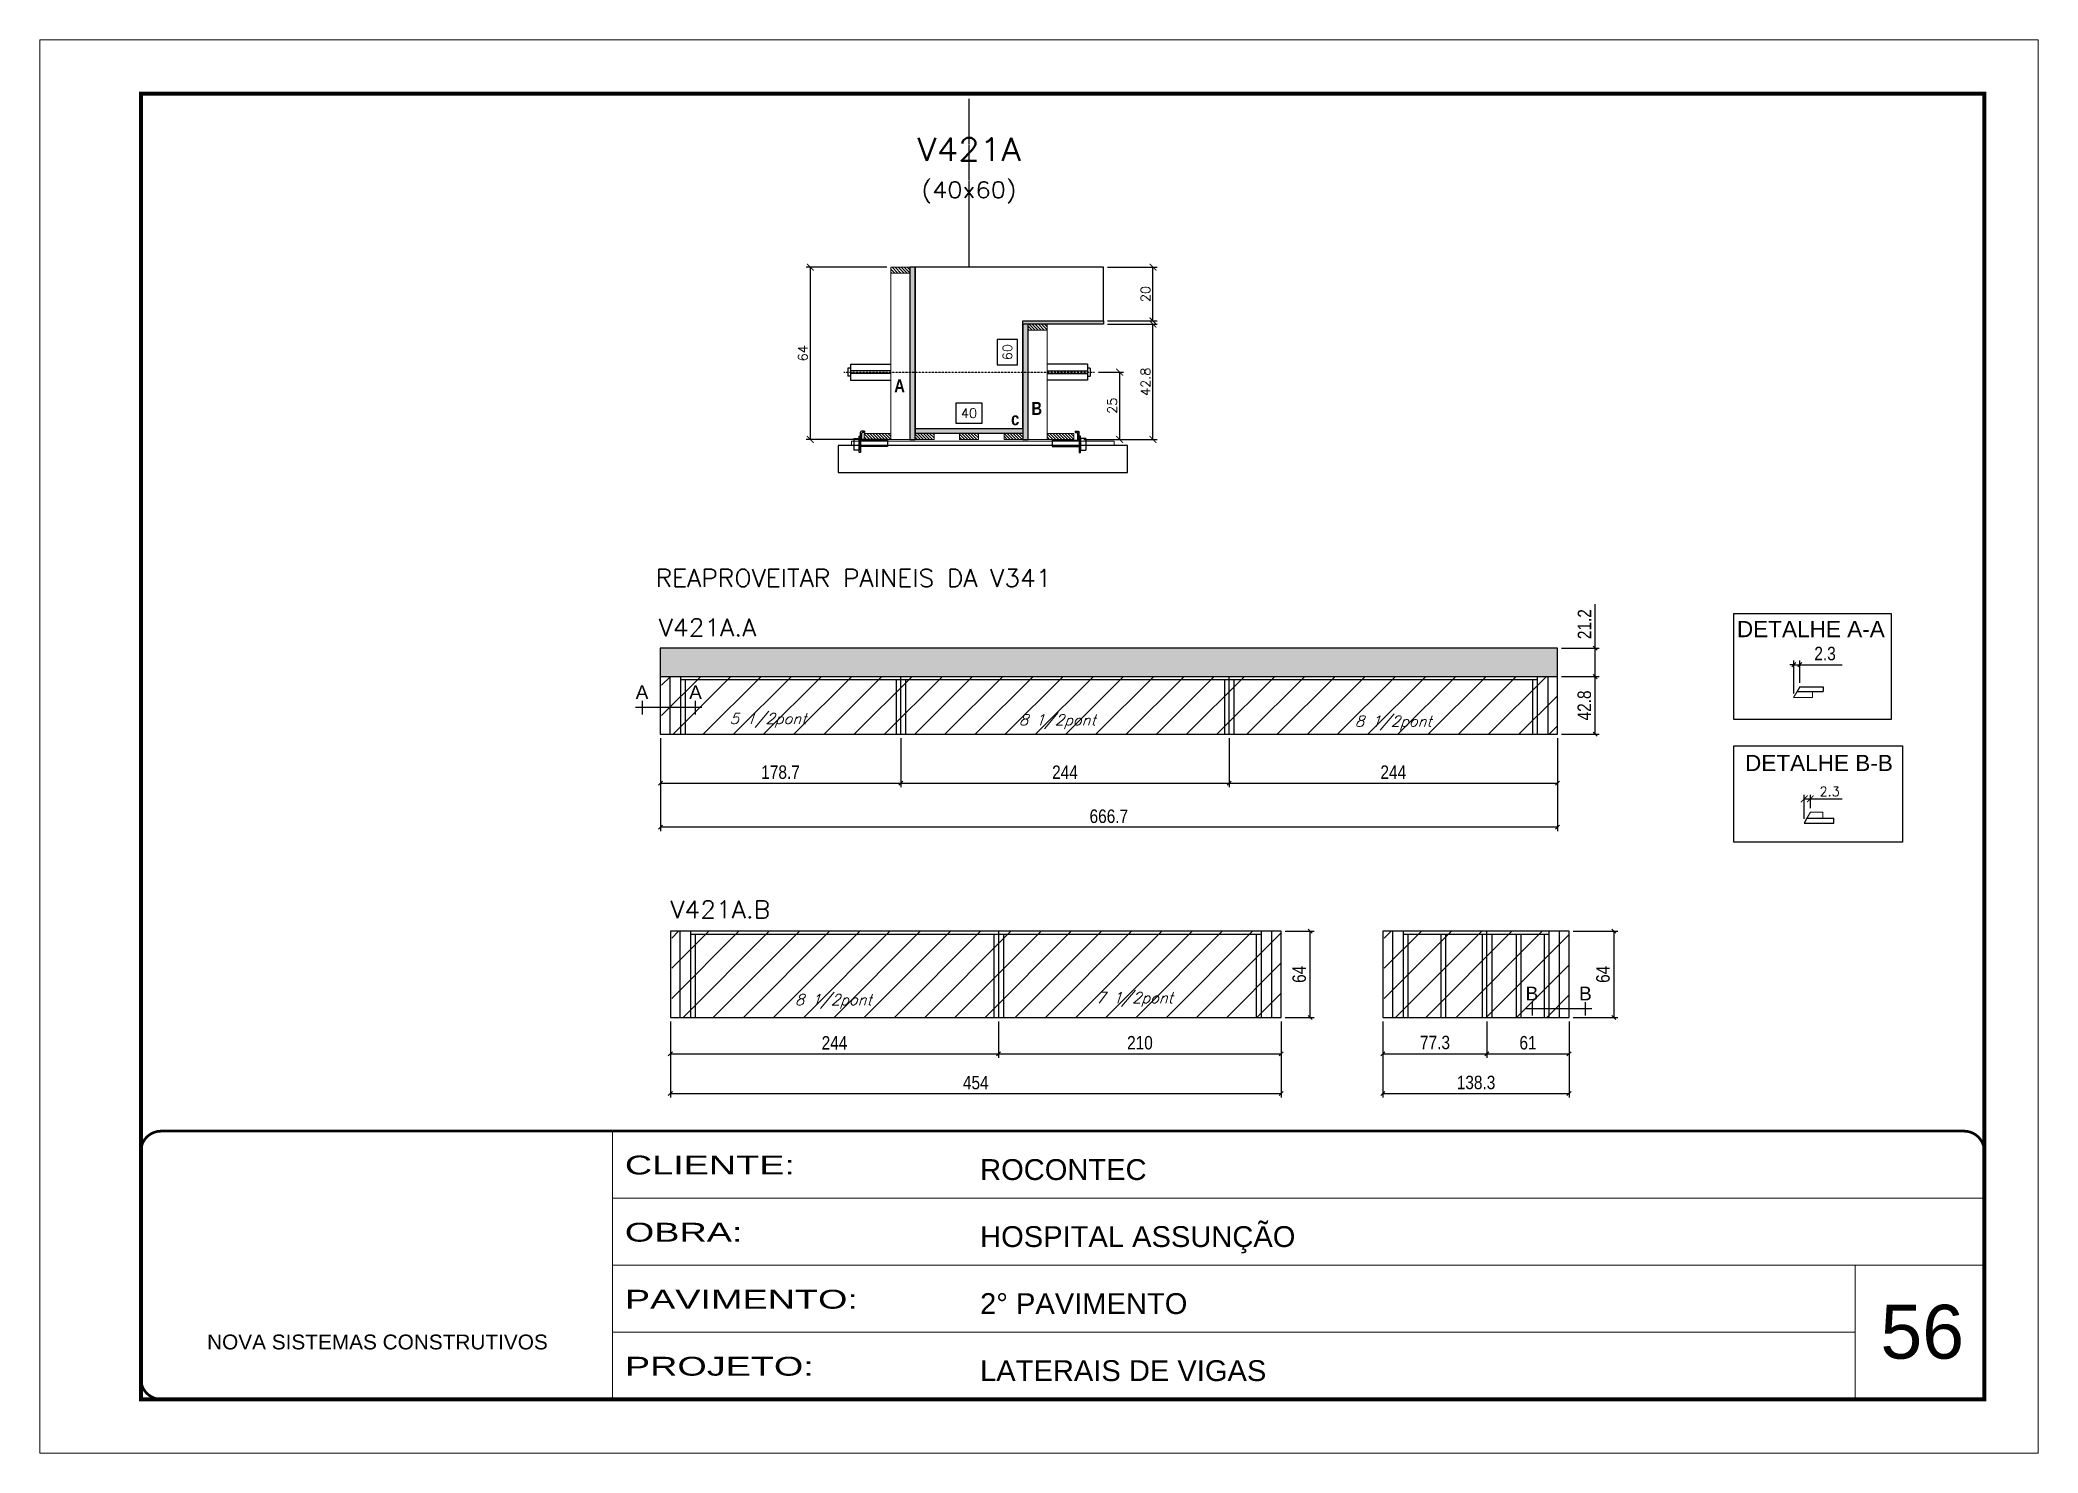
# Model space of a CAD drawing. Extents: x 137137 to 143418, y 10464 to 34486.
# Drawn here: x 141892 to 143377, y 18504 to 19554 of the extents above; entities that cross this region are included whole.
import ezdxf
from ezdxf.enums import TextEntityAlignment as Align

# ---------------------------------------------------------------- set-up
doc = ezdxf.new("R2010")
doc.units = 0
for name, pattern in [('CONTINUO', [0]), ('DASHED', [0.75, 0.5, -0.25]), ('HIDDEN', [0.375, 0.25, -0.125])]:
    doc.linetypes.add(name, pattern=pattern)
for name, color, linetype in [('5', 5, 'Continuous'), ('barrote', 251, 'Continuous'), ('COTA', 241, 'Continuous'), ('Cota Seção (2x)', 4, 'Continuous'), ('detalhes', 4, 'Continuous'), ('Painéis', 200, 'Continuous'), ('presilha', 1, 'Continuous'), ('Reaproveitamento', 251, 'Continuous'), ('SARR_2.2x7', 40, 'Continuous'), ('SARR_3.5x7', 81, 'Continuous'), ('TENSOR', 3, 'Continuous'), ('texto', 7, 'Continuous'), ('Texto de Titulo', 7, 'Continuous'), ('Texto Qtd Sarr', 242, 'Continuous')]:
    doc.layers.add(name, color=color, linetype=linetype)
for name, color, linetype, lineweight in [('CARIMBO', 255, 'Continuous', 9), ('CONCRETO', 251, 'Continuous', 25), ('Folhas', 255, 'Continuous', 9), ('Hachura', 251, 'Continuous', 9), ('Madeira', 126, 'Continuous', 18), ('Sarr 2.2x7', 40, 'Continuous', 9), ('SARRAFO DE PRESSAO', 251, 'DASHED', 9), ('SCO-___-LAJ', 2, 'Continuous', 0), ('Texto Seção', 7, 'Continuous', 15)]:
    doc.layers.add(name, color=color, linetype=linetype, lineweight=lineweight)
doc.styles.add('ARIAL', font='arial.ttf')
doc.styles.add('COTA TECNICA', font='techl___.ttf', dxfattribs={"height": 10})
doc.styles.add('REGUA-120', font='ROMANS.shx', dxfattribs={"height": 15})
doc.styles.add('Romans', font='romans.shx')
doc.styles.get("Standard").update_dxf_attribs({"font": 'arial.ttf'})
doc.styles.add('TECNICA', font='techb___.ttf', dxfattribs={"height": 10})
doc.styles.add('Tecnologia', font='')
doc.styles.get('Tecnologia').set_extended_font_data('Forgotten Futurist')
doc.dimstyles.new('Cota Seção (2x)', dxfattribs={"dimtxt": 7, "dimasz": 5, "dimexe": 3, "dimexo": 3, "dimgap": 2, "dimtad": 3, "dimdec": 1, "dimlfac": 0.5, "dimzin": 12, "dimdsep": 46, "dimtxsty": 'Romans', "dimblk": 'ARCHTICK', "dimcen": 0, "dimclrd": 4, "dimclre": 4, "dimclrt": 1, "dimadec": 1, "dimazin": 3, "dimtfac": 1, "dimtdec": 1, "dimtmove": 0, "dimatfit": 3, "dimldrblk": 'OBLIQUE', "dimfxl": 1, "dimtolj": 1, "dimtzin": 12, "dimarcsym": 0})
doc.dimstyles.new('Cota Seção interna', dxfattribs={"dimtxt": 7, "dimasz": 6, "dimexe": 0.18, "dimexo": 2, "dimgap": -4, "dimtad": 3, "dimdec": 1, "dimlfac": 0.5, "dimzin": 12, "dimdsep": 46, "dimtxsty": 'Romans', "dimblk": 'ARCHTICK', "dimcen": 0.09, "dimse1": 1, "dimse2": 1, "dimsd1": 1, "dimsd2": 1, "dimclrd": 180, "dimclre": 5, "dimclrt": 1, "dimadec": 0, "dimazin": 3, "dimtfac": 1, "dimtdec": 1, "dimtofl": 0, "dimtmove": 0, "dimatfit": 3, "dimldrblk": 'ARCHTICK', "dimfxl": 1, "dimtolj": 1, "dimtzin": 0, "dimarcsym": 0})
doc.dimstyles.new('PAINEL', dxfattribs={"dimtxt": 10, "dimasz": 3, "dimexe": 3, "dimexo": 3, "dimgap": 3, "dimtad": 1, "dimdec": 1, "dimzin": 12, "dimdsep": 46, "dimtxsty": 'COTA TECNICA', "dimblk1": 'OBLIQUE', "dimblk2": 'OBLIQUE', "dimsah": 1, "dimcen": 0.9, "dimclrd": 4, "dimclre": 4, "dimclrt": 240, "dimadec": 1, "dimazin": 3, "dimtfac": 1, "dimtdec": 1, "dimtmove": 0, "dimatfit": 3, "dimfxl": 1, "dimtolj": 1, "dimtzin": 12, "dimarcsym": 0})

msp = doc.modelspace()

# ---------------------------------------------------------------- texts
at = {"layer": '5', "color": 7, "linetype": 'Continuous'}
for s, p in [('DETALHE A-A', (143153.48, 19110.54)), ('DETALHE B-B', (143159.5, 19011.09))]:
    msp.add_text(s, height=12, rotation=359.99996, dxfattribs=at).set_placement(p)
at = {"layer": 'CARIMBO', "style": 'ARIAL'}
msp.add_text('56', height=40, dxfattribs=at).set_placement((143260.15, 18574.44))
at = {"layer": 'detalhes', "style": 'TECNICA'}
for s, p in [('A', (142527.19, 19292.53)), ('c', (142614.05, 19268)), ('B', (142629.15, 19275.69))]:
    msp.add_text(s, height=9.6, dxfattribs=at).set_placement(p)
at = {"layer": 'detalhes', "color": 0, "linetype": 'Continuous', "style": 'ARIAL'}
for s, p in [('A', (142339.76, 19069.6)), ('A', (142379.52, 19069.6)), ('B', (143001.13, 18845.75)), ('B', (143040.89, 18845.75))]:
    msp.add_text(s, height=10.22, dxfattribs=at).set_placement(p, align=Align.MIDDLE_CENTER)
at = {"layer": 'texto', "color": 2, "char_height": 8, "attachment_point": 5, "style": 'Romans'}
for s, insert in [('{\\Q19;\\C256;5 1/2pont}', (142433.4, 19048.7)), ('{\\Q19;\\C256;8 1/2pont}', (142648.42, 19047.78)), ('{\\Q19;\\C256;8 1/2pont}', (142898.12, 19046.8)), ('{\\Q19;\\C256;8 1/2pont}', (142481.96, 18839.83)), ('{\\Q19;\\C256;7 1/2pont}', (142705.83, 18841.34))]:
    msp.add_mtext(s, dxfattribs=dict(at, insert=insert))
at = {"layer": 'Texto Seção', "style": 'REGUA-120', "width": 1.05}
for s, p in [('REAPROVEITAR PAINEIS DA V341 ', (142349.87, 19148.04)), ('V421A.A', (142352.22, 19111.2)), ('V421A.B', (142360.77, 18901.7))]:
    msp.add_text(s, height=13, dxfattribs=at).set_placement(p)

# ---------------------------------------------------------------- blocks, each defined once
blk = doc.blocks.new('9999999999')
at = {"color": 30, "linetype": 'CONTINUO'}
for p, q in [((98564.6, 34230.2), (98564.6, 34429.4)), ((98564.6, 34379.6), (99584, 34379.6)), ((98564.6, 34329.8), (99488, 34329.8)), ((99584, 34329.8), (99488, 34329.8)), ((99488, 34329.8), (99488, 34230.2)), ((98564.6, 34280), (99488, 34280))]:
    blk.add_line(p, q, dxfattribs=at)
at = {"color": 30, "linetype": 'CONTINUO', "const_width": 2}
blk.add_lwpolyline([(99584, 34230.2), (99584, 34414.4, 0.414214), (99569, 34429.4), (98229, 34429.4, 0.414214), (98214, 34414.4), (98214, 34245.2, 0.414214), (98229, 34230.2), (99584, 34230.2)], format="xyb", dxfattribs=at)
at = {"layer": 'Folhas'}
blk.add_lwpolyline([(98139, 34190.2), (99624, 34190.2), (99624, 35240.2), (98139, 35240.2)], close=True, dxfattribs=at)
at = {"layer": 'Folhas', "color": 30, "const_width": 3}
blk.add_lwpolyline([(98214, 34230.2), (99584, 34230.2), (99584, 35200.2), (98214, 35200.2)], close=True, dxfattribs=at)
at = {"color": 7, "linetype": 'Continuous', "ltscale": 5, "style": 'ARIAL'}
for s, height, p in [('ROCONTEC', 15.48, (98837.7, 34393.1)), ('HOSPITAL ASSUNÇÃO', 15.483, (98837.7, 34343.3)), ('2° PAVIMENTO', 15.483, (98837.7, 34293.5)), ('NOVA SISTEMAS CONSTRUTIVOS', 11.059, (98263.2, 34267.2)), ('LATERAIS DE VIGAS', 15.483, (98837.7, 34243.7))]:
    blk.add_text(s, height=height, dxfattribs=at).set_placement(p)
at = {"layer": 'Folhas', "color": 7, "style": 'Tecnologia', "width": 1.5}
for s, p in [('CLIENTE:', (98573.7, 34397.2)), ('OBRA:', (98573.7, 34347.3)), ('PAVIMENTO:', (98573.7, 34297.5)), ('PROJETO:', (98573.7, 34247.7))]:
    blk.add_text(s, height=14, dxfattribs=at).set_placement(p)
blk = doc.blocks.new('_ArchTick')
at = {"color": 0, "linetype": 'ByBlock', "const_width": 0.15}
blk.add_lwpolyline([(-0.5, -0.5), (0.5, 0.5)], dxfattribs=at)
blk = doc.blocks.new('*D1643')
at = {"layer": 'COTA', "color": 4, "lineweight": -2, "transparency": 16777216}
for p, q in [((142685.8, 19343.1), (142722.5, 19343.1)), ((142719.5, 19257.5), (142719.5, 19343.1)), ((142668.2, 19257.5), (142722.5, 19257.5))]:
    blk.add_line(p, q, dxfattribs=at)
at = {"layer": 'Defpoints', "color": 0, "transparency": 16777216}
for p in [(142682.8, 19343.1), (142719.5, 19343.1), (142665.2, 19257.5)]:
    blk.add_point(p, dxfattribs=at)
at = {"layer": 'COTA', "color": 4, "lineweight": -2, "transparency": 16777216, "xscale": 5, "yscale": 5, "zscale": 5}
for p, rotation in [((142719.5, 19343.1), 90), ((142719.5, 19257.5), 270)]:
    blk.add_blockref('_ArchTick', p, dxfattribs=dict(at, rotation=rotation))
at = {"layer": 'COTA', "color": 1, "transparency": 16777216, "insert": (142714, 19300.3), "char_height": 7, "attachment_point": 5, "rotation": 90, "style": 'Romans'}
blk.add_mtext('\\A1;42.8', dxfattribs=at)
blk = doc.blocks.new('_Oblique')
at = {"color": 0, "linetype": 'ByBlock', "lineweight": -2}
blk.add_line((-0.5, -0.5), (0.5, 0.5), dxfattribs=at)
blk = doc.blocks.new('*D1644')
at = {"layer": 'COTA', "color": 4, "lineweight": -2, "transparency": 16777216}
for p, q in [((142685.8, 19385.5), (142722.5, 19385.5)), ((142719.5, 19345.5), (142719.5, 19385.5)), ((142685.8, 19345.5), (142722.5, 19345.5))]:
    blk.add_line(p, q, dxfattribs=at)
at = {"layer": 'Defpoints', "color": 0, "transparency": 16777216}
for p in [(142682.8, 19385.5), (142719.5, 19385.5), (142682.8, 19345.5)]:
    blk.add_point(p, dxfattribs=at)
at = {"layer": 'COTA', "color": 4, "lineweight": -2, "transparency": 16777216, "xscale": 5, "yscale": 5, "zscale": 5}
for p, rotation in [((142719.5, 19385.5), 90), ((142719.5, 19345.5), 270)]:
    blk.add_blockref('_ArchTick', p, dxfattribs=dict(at, rotation=rotation))
at = {"layer": 'COTA', "color": 1, "transparency": 16777216, "insert": (142714, 19365.5), "char_height": 7, "attachment_point": 5, "rotation": 90, "style": 'Romans'}
blk.add_mtext('\\A1;20', dxfattribs=at)
blk = doc.blocks.new('*D1645')
at = {"layer": 'Cota Seção (2x)', "color": 180, "lineweight": -2, "transparency": 16777216}
for p, q in [((142618.8, 19331.8), (142603.8, 19331.8)), ((142603.8, 19331.8), (142603.8, 19312.8)), ((142618.8, 19312.8), (142618.8, 19331.8)), ((142603.8, 19312.8), (142618.8, 19312.8))]:
    blk.add_line(p, q, dxfattribs=at)
at = {"layer": 'Defpoints', "color": 0, "transparency": 16777216}
for p in [(142622.8, 19385.5), (142622.8, 19385.5), (142622.8, 19265.5)]:
    blk.add_point(p, dxfattribs=at)
at = {"layer": 'Cota Seção (2x)', "color": 1, "transparency": 16777216, "insert": (142611.3, 19322.3), "char_height": 7, "attachment_point": 5, "rotation": 90, "style": 'Romans'}
blk.add_mtext('\\A1;60', dxfattribs=at)
blk = doc.blocks.new('PRESILHA METÁLICA 1')
at = {"layer": 'presilha'}
for p, q in [((0, 13), (6, 13)), ((0, 13), (0, 0)), ((6, 0), (0, 0)), ((6, 15.5), (7.5, 15.5)), ((6, -2.5), (6, 15.5)), ((6, 13), (6, 0)), ((7.5, 10.6), (7.5, 19.9)), ((7.5, 15.5), (7.5, -2.5)), ((37.5, 4.1), (7.5, 4.1)), ((12, 21), (8.6, 21)), ((9, 11.6), (9, 18.9)), ((12, 19.5), (9.6, 19.5)), ((37.5, 11), (9.6, 11)), ((12, 21), (12, 19.5)), ((37.5, 11), (37.5, 4.1)), ((7.5, -2.5), (6, -2.5))]:
    blk.add_line(p, q, dxfattribs=at)
for centre, radius, start, end in [((8.6, 19.9), 1.14, 90, 180), ((9.6, 18.9), 0.57, 90, 180), ((9.6, 11.6), 0.57, 180, 270)]:
    blk.add_arc(centre, radius, start, end, dxfattribs=at)
blk = doc.blocks.new('*D1646')
at = {"layer": 'Cota Seção (2x)', "color": 180, "lineweight": -2, "transparency": 16777216}
for p, q in [((142592.5, 19284.5), (142573.1, 19284.5)), ((142573.1, 19284.5), (142573.1, 19269.5)), ((142592.5, 19269.5), (142592.5, 19284.5)), ((142573.1, 19269.5), (142592.5, 19269.5))]:
    blk.add_line(p, q, dxfattribs=at)
at = {"layer": 'Defpoints', "color": 0, "transparency": 16777216}
for p in [(142622.8, 19265.5), (142542.8, 19257.5), (142622.8, 19257.5)]:
    blk.add_point(p, dxfattribs=at)
at = {"layer": 'Cota Seção (2x)', "color": 1, "transparency": 16777216, "insert": (142582.8, 19277), "char_height": 7, "attachment_point": 5, "style": 'Romans'}
blk.add_mtext('\\A1;40', dxfattribs=at)
blk = doc.blocks.new('*D1647')
at = {"layer": 'COTA', "color": 4, "lineweight": -2, "transparency": 16777216}
for p, q in [((142521.8, 19385.5), (142461.8, 19385.5)), ((142464.8, 19385.5), (142464.8, 19257.5)), ((142521.8, 19257.5), (142461.8, 19257.5))]:
    blk.add_line(p, q, dxfattribs=at)
at = {"layer": 'Defpoints', "color": 0, "transparency": 16777216}
for p in [(142524.8, 19385.5), (142464.8, 19257.5), (142524.8, 19257.5)]:
    blk.add_point(p, dxfattribs=at)
at = {"layer": 'COTA', "color": 4, "lineweight": -2, "transparency": 16777216, "xscale": 5, "yscale": 5, "zscale": 5}
for p, rotation in [((142464.8, 19385.5), 90), ((142464.8, 19257.5), 270)]:
    blk.add_blockref('_ArchTick', p, dxfattribs=dict(at, rotation=rotation))
at = {"layer": 'COTA', "color": 1, "transparency": 16777216, "insert": (142459.3, 19321.5), "char_height": 7, "attachment_point": 5, "rotation": 90, "style": 'Romans'}
blk.add_mtext('\\A1;64', dxfattribs=at)
blk = doc.blocks.new('*D1648')
at = {"layer": 'COTA', "color": 4, "lineweight": -2, "transparency": 16777216}
for p, q in [((142679.1, 19307.5), (142697.7, 19307.5)), ((142694.7, 19307.5), (142694.7, 19257.5)), ((142679.1, 19257.5), (142697.7, 19257.5))]:
    blk.add_line(p, q, dxfattribs=at)
at = {"layer": 'Defpoints', "color": 0, "transparency": 16777216}
for p in [(142676.1, 19307.5), (142676.1, 19257.5), (142694.7, 19257.5)]:
    blk.add_point(p, dxfattribs=at)
at = {"layer": 'COTA', "color": 4, "lineweight": -2, "transparency": 16777216, "xscale": 5, "yscale": 5, "zscale": 5}
for p, rotation in [((142694.7, 19307.5), 90), ((142694.7, 19257.5), 270)]:
    blk.add_blockref('_ArchTick', p, dxfattribs=dict(at, rotation=rotation))
at = {"layer": 'COTA', "color": 1, "transparency": 16777216, "insert": (142689.2, 19282.5), "char_height": 7, "attachment_point": 5, "rotation": 90, "style": 'Romans'}
blk.add_mtext('\\A1;25', dxfattribs=at)
blk = doc.blocks.new('titulo1')
at = {"layer": 'Defpoints', "color": 252, "linetype": 'HIDDEN', "ltscale": 2}
blk.add_line((0, 0), (0, 125), dxfattribs=at)
at = {"layer": 'Defpoints', "style": 'Romans', "oblique": 15}
blk.add_attdef('FOLHA', text='', height=10, dxfattribs=at).set_placement((0, 15.6), align=Align.MIDDLE_CENTER)
at = {"layer": 'Texto Qtd Sarr', "color": 3, "style": 'Romans', "oblique": 15}
for tag, height, p in [('TITULO', 17, (0, 71.4)), ('SEÇÃO', 12, (0, 41.5))]:
    blk.add_attdef(tag, text='', height=height, dxfattribs=at).set_placement(p, align=Align.MIDDLE_CENTER)
blk = doc.blocks.new('*D1916')
at = {"layer": 'COTA', "color": 4, "lineweight": -2, "ltscale": 25, "transparency": 16777216}
for p, q in [((142353.4, 19035.4), (142353.4, 18999.1)), ((142532.1, 19035.4), (142532.1, 18999.1)), ((142353.4, 19002.1), (142532.1, 19002.1))]:
    blk.add_line(p, q, dxfattribs=at)
at = {"layer": 'Defpoints', "color": 0, "ltscale": 25, "transparency": 16777216}
for p in [(142353.4, 19038.4), (142532.1, 19038.4), (142532.1, 19002.1)]:
    blk.add_point(p, dxfattribs=at)
at = {"layer": 'COTA', "color": 4, "lineweight": -2, "ltscale": 25, "transparency": 16777216, "xscale": 3, "yscale": 3, "zscale": 3, "rotation": 180}
blk.add_blockref('_Oblique', (142353.4, 19002.1), dxfattribs=at)
at = {"layer": 'COTA', "color": 4, "lineweight": -2, "ltscale": 25, "transparency": 16777216, "xscale": 3, "yscale": 3, "zscale": 3}
blk.add_blockref('_Oblique', (142532.1, 19002.1), dxfattribs=at)
at = {"layer": 'COTA', "color": 240, "ltscale": 25, "transparency": 16777216, "insert": (142442.7, 19010.2), "char_height": 10, "attachment_point": 5, "style": 'COTA TECNICA'}
blk.add_mtext('\\A1;178.7', dxfattribs=at)
blk = doc.blocks.new('*D1917')
at = {"layer": 'COTA', "color": 4, "lineweight": -2, "ltscale": 25, "transparency": 16777216}
for p, q in [((142532.1, 19035.4), (142532.1, 18999.1)), ((142776.1, 19035.4), (142776.1, 18999.1)), ((142532.1, 19002.1), (142776.1, 19002.1))]:
    blk.add_line(p, q, dxfattribs=at)
at = {"layer": 'Defpoints', "color": 0, "ltscale": 25, "transparency": 16777216}
for p in [(142532.1, 19038.4), (142776.1, 19038.4), (142776.1, 19002.1)]:
    blk.add_point(p, dxfattribs=at)
at = {"layer": 'COTA', "color": 4, "lineweight": -2, "ltscale": 25, "transparency": 16777216, "xscale": 3, "yscale": 3, "zscale": 3, "rotation": 180}
blk.add_blockref('_Oblique', (142532.1, 19002.1), dxfattribs=at)
at = {"layer": 'COTA', "color": 4, "lineweight": -2, "ltscale": 25, "transparency": 16777216, "xscale": 3, "yscale": 3, "zscale": 3}
blk.add_blockref('_Oblique', (142776.1, 19002.1), dxfattribs=at)
at = {"layer": 'COTA', "color": 240, "ltscale": 25, "transparency": 16777216, "insert": (142654.1, 19010.2), "char_height": 10, "attachment_point": 5, "style": 'COTA TECNICA'}
blk.add_mtext('\\A1;244', dxfattribs=at)
blk = doc.blocks.new('*D1918')
at = {"layer": 'COTA', "color": 4, "lineweight": -2, "ltscale": 25, "transparency": 16777216}
for p, q in [((142776.1, 19035.4), (142776.1, 18999.1)), ((143020.1, 19035.4), (143020.1, 18999.1)), ((142776.1, 19002.1), (143020.1, 19002.1))]:
    blk.add_line(p, q, dxfattribs=at)
at = {"layer": 'Defpoints', "color": 0, "ltscale": 25, "transparency": 16777216}
for p in [(142776.1, 19038.4), (143020.1, 19038.4), (143020.1, 19002.1)]:
    blk.add_point(p, dxfattribs=at)
at = {"layer": 'COTA', "color": 4, "lineweight": -2, "ltscale": 25, "transparency": 16777216, "xscale": 3, "yscale": 3, "zscale": 3, "rotation": 180}
blk.add_blockref('_Oblique', (142776.1, 19002.1), dxfattribs=at)
at = {"layer": 'COTA', "color": 4, "lineweight": -2, "ltscale": 25, "transparency": 16777216, "xscale": 3, "yscale": 3, "zscale": 3}
blk.add_blockref('_Oblique', (143020.1, 19002.1), dxfattribs=at)
at = {"layer": 'COTA', "color": 240, "ltscale": 25, "transparency": 16777216, "insert": (142898.1, 19010.2), "char_height": 10, "attachment_point": 5, "style": 'COTA TECNICA'}
blk.add_mtext('\\A1;244', dxfattribs=at)
blk = doc.blocks.new('*D1919')
at = {"layer": 'COTA', "color": 4, "linetype": 'ByBlock', "lineweight": -2, "transparency": 16777216}
for p, q in [((143195.7, 19090.1), (143192.7, 19090.1)), ((143195.7, 19068.7), (143195.7, 19093.1)), ((143195.7, 19090.1), (143200.2, 19090.1)), ((143200.2, 19076.7), (143200.2, 19093.1)), ((143200.2, 19090.1), (143231.7, 19090.1))]:
    blk.add_line(p, q, dxfattribs=at)
at = {"layer": 'Defpoints', "color": 0, "linetype": 'ByBlock', "transparency": 16777216}
for p in [(143200.2, 19090.1), (143200.2, 19073.7), (143195.7, 19065.7)]:
    blk.add_point(p, dxfattribs=at)
at = {"layer": 'COTA', "color": 4, "linetype": 'ByBlock', "lineweight": -2, "transparency": 16777216, "xscale": 3, "yscale": 3, "zscale": 3}
blk.add_blockref('_Oblique', (143195.7, 19090.1), dxfattribs=at)
at = {"layer": 'COTA', "color": 4, "linetype": 'ByBlock', "lineweight": -2, "transparency": 16777216, "xscale": 3, "yscale": 3, "zscale": 3, "rotation": 180}
blk.add_blockref('_Oblique', (143200.2, 19090.1), dxfattribs=at)
at = {"layer": 'COTA', "color": 240, "linetype": 'ByBlock', "transparency": 16777216, "insert": (143219, 19098.3), "char_height": 10, "attachment_point": 5, "style": 'COTA TECNICA'}
blk.add_mtext('\\A1;2.3', dxfattribs=at)
blk = doc.blocks.new('*D1920')
at = {"layer": 'COTA', "color": 4, "lineweight": -2, "ltscale": 25, "transparency": 16777216}
for p, q in [((142353.4, 19035.4), (142353.4, 18966.3)), ((143020.1, 19035.4), (143020.1, 18966.3)), ((143020.1, 18969.3), (142353.4, 18969.3))]:
    blk.add_line(p, q, dxfattribs=at)
at = {"layer": 'Defpoints', "color": 0, "ltscale": 25, "transparency": 16777216}
for p in [(142353.4, 19038.4), (143020.1, 19038.4), (142353.4, 18969.3)]:
    blk.add_point(p, dxfattribs=at)
at = {"layer": 'COTA', "color": 4, "lineweight": -2, "ltscale": 25, "transparency": 16777216, "xscale": 3, "yscale": 3, "zscale": 3, "rotation": 180}
blk.add_blockref('_Oblique', (142353.4, 18969.3), dxfattribs=at)
at = {"layer": 'COTA', "color": 4, "lineweight": -2, "ltscale": 25, "transparency": 16777216, "xscale": 3, "yscale": 3, "zscale": 3}
blk.add_blockref('_Oblique', (143020.1, 18969.3), dxfattribs=at)
at = {"layer": 'COTA', "color": 240, "ltscale": 25, "transparency": 16777216, "insert": (142686.7, 18977.4), "char_height": 10, "attachment_point": 5, "style": 'COTA TECNICA'}
blk.add_mtext('\\A1;666.7', dxfattribs=at)
blk = doc.blocks.new('*D1921')
at = {"layer": 'COTA', "color": 4, "lineweight": -2, "ltscale": 25, "transparency": 16777216}
for p, q in [((143023.1, 19081.2), (143051.2, 19081.2)), ((143048.2, 19038.4), (143048.2, 19081.2)), ((143023.1, 19038.4), (143051.2, 19038.4))]:
    blk.add_line(p, q, dxfattribs=at)
at = {"layer": 'Defpoints', "color": 0, "ltscale": 25, "transparency": 16777216}
for p in [(143020.1, 19081.2), (143048.2, 19081.2), (143020.1, 19038.4)]:
    blk.add_point(p, dxfattribs=at)
at = {"layer": 'COTA', "color": 4, "lineweight": -2, "ltscale": 25, "transparency": 16777216, "xscale": 3, "yscale": 3, "zscale": 3}
for p, rotation in [((143048.2, 19081.2), 90), ((143048.2, 19038.4), 270)]:
    blk.add_blockref('_Oblique', p, dxfattribs=dict(at, rotation=rotation))
at = {"layer": 'COTA', "color": 240, "ltscale": 25, "transparency": 16777216, "insert": (143040.1, 19059.8), "char_height": 10, "attachment_point": 5, "rotation": 90, "style": 'COTA TECNICA'}
blk.add_mtext('\\A1;42.8', dxfattribs=at)
blk = doc.blocks.new('*D1922')
at = {"layer": 'COTA', "color": 4, "lineweight": -2, "ltscale": 25, "transparency": 16777216}
for p, q in [((143048.2, 19102.4), (143048.2, 19135.1)), ((143023.1, 19102.4), (143051.2, 19102.4)), ((143048.2, 19081.2), (143048.2, 19102.4)), ((143023.1, 19081.2), (143051.2, 19081.2))]:
    blk.add_line(p, q, dxfattribs=at)
at = {"layer": 'Defpoints', "color": 0, "ltscale": 25, "transparency": 16777216}
for p in [(143020.1, 19102.4), (143048.2, 19102.4), (143020.1, 19081.2)]:
    blk.add_point(p, dxfattribs=at)
at = {"layer": 'COTA', "color": 4, "lineweight": -2, "ltscale": 25, "transparency": 16777216, "xscale": 3, "yscale": 3, "zscale": 3}
for p, rotation in [((143048.2, 19102.4), 90), ((143048.2, 19081.2), 270)]:
    blk.add_blockref('_Oblique', p, dxfattribs=dict(at, rotation=rotation))
at = {"layer": 'COTA', "color": 240, "ltscale": 25, "transparency": 16777216, "insert": (143040.2, 19120.2), "char_height": 10, "attachment_point": 5, "rotation": 90, "style": 'COTA TECNICA'}
blk.add_mtext('\\A1;21.2', dxfattribs=at)
blk = doc.blocks.new('*D1638')
at = {"layer": 'COTA', "color": 4, "lineweight": -2, "ltscale": 25, "transparency": 16777216}
for p, q in [((142360.8, 18825), (142360.8, 18798)), ((142604.8, 18825), (142604.8, 18798)), ((142360.8, 18801), (142604.8, 18801))]:
    blk.add_line(p, q, dxfattribs=at)
at = {"layer": 'Defpoints', "color": 0, "ltscale": 25, "transparency": 16777216}
for p in [(142360.8, 18828), (142604.8, 18828), (142604.8, 18801)]:
    blk.add_point(p, dxfattribs=at)
at = {"layer": 'COTA', "color": 4, "lineweight": -2, "ltscale": 25, "transparency": 16777216, "xscale": 3, "yscale": 3, "zscale": 3, "rotation": 180}
blk.add_blockref('_Oblique', (142360.8, 18801), dxfattribs=at)
at = {"layer": 'COTA', "color": 4, "lineweight": -2, "ltscale": 25, "transparency": 16777216, "xscale": 3, "yscale": 3, "zscale": 3}
blk.add_blockref('_Oblique', (142604.8, 18801), dxfattribs=at)
at = {"layer": 'COTA', "color": 240, "ltscale": 25, "transparency": 16777216, "insert": (142482.8, 18809.1), "char_height": 10, "attachment_point": 5, "style": 'COTA TECNICA'}
blk.add_mtext('\\A1;244', dxfattribs=at)
blk = doc.blocks.new('*D1923')
at = {"layer": 'COTA', "color": 4, "lineweight": -2, "ltscale": 25, "transparency": 16777216}
for p, q in [((142604.8, 18825), (142604.8, 18798)), ((142814.8, 18825), (142814.8, 18798)), ((142604.8, 18801), (142814.8, 18801))]:
    blk.add_line(p, q, dxfattribs=at)
at = {"layer": 'Defpoints', "color": 0, "ltscale": 25, "transparency": 16777216}
for p in [(142604.8, 18828), (142814.8, 18828), (142814.8, 18801)]:
    blk.add_point(p, dxfattribs=at)
at = {"layer": 'COTA', "color": 4, "lineweight": -2, "ltscale": 25, "transparency": 16777216, "xscale": 3, "yscale": 3, "zscale": 3, "rotation": 180}
blk.add_blockref('_Oblique', (142604.8, 18801), dxfattribs=at)
at = {"layer": 'COTA', "color": 4, "lineweight": -2, "ltscale": 25, "transparency": 16777216, "xscale": 3, "yscale": 3, "zscale": 3}
blk.add_blockref('_Oblique', (142814.8, 18801), dxfattribs=at)
at = {"layer": 'COTA', "color": 240, "ltscale": 25, "transparency": 16777216, "insert": (142709.8, 18809.1), "char_height": 10, "attachment_point": 5, "style": 'COTA TECNICA'}
blk.add_mtext('\\A1;210', dxfattribs=at)
blk = doc.blocks.new('*D1924')
at = {"layer": 'COTA', "color": 4, "lineweight": -2, "ltscale": 25, "transparency": 16777216}
for p, q in [((142360.8, 18825), (142360.8, 18768.4)), ((142814.8, 18825), (142814.8, 18768.4)), ((142360.8, 18771.4), (142814.8, 18771.4))]:
    blk.add_line(p, q, dxfattribs=at)
at = {"layer": 'Defpoints', "color": 0, "ltscale": 25, "transparency": 16777216}
for p in [(142360.8, 18828), (142814.8, 18828), (142814.8, 18771.4)]:
    blk.add_point(p, dxfattribs=at)
at = {"layer": 'COTA', "color": 4, "lineweight": -2, "ltscale": 25, "transparency": 16777216, "xscale": 3, "yscale": 3, "zscale": 3, "rotation": 180}
blk.add_blockref('_Oblique', (142360.8, 18771.4), dxfattribs=at)
at = {"layer": 'COTA', "color": 4, "lineweight": -2, "ltscale": 25, "transparency": 16777216, "xscale": 3, "yscale": 3, "zscale": 3}
blk.add_blockref('_Oblique', (142814.8, 18771.4), dxfattribs=at)
at = {"layer": 'COTA', "color": 240, "ltscale": 25, "transparency": 16777216, "insert": (142587.8, 18779.5), "char_height": 10, "attachment_point": 5, "style": 'COTA TECNICA'}
blk.add_mtext('\\A1;454', dxfattribs=at)
blk = doc.blocks.new('*D1925')
at = {"layer": 'COTA', "color": 4, "lineweight": -2, "ltscale": 25, "transparency": 16777216}
for p, q in [((142817.8, 18892), (142839.3, 18892)), ((142836.3, 18828), (142836.3, 18892)), ((142817.8, 18828), (142839.3, 18828))]:
    blk.add_line(p, q, dxfattribs=at)
at = {"layer": 'Defpoints', "color": 0, "ltscale": 25, "transparency": 16777216}
for p in [(142814.8, 18892), (142836.3, 18892), (142814.8, 18828)]:
    blk.add_point(p, dxfattribs=at)
at = {"layer": 'COTA', "color": 4, "lineweight": -2, "ltscale": 25, "transparency": 16777216, "xscale": 3, "yscale": 3, "zscale": 3}
for p, rotation in [((142836.3, 18892), 90), ((142836.3, 18828), 270)]:
    blk.add_blockref('_Oblique', p, dxfattribs=dict(at, rotation=rotation))
at = {"layer": 'COTA', "color": 240, "ltscale": 25, "transparency": 16777216, "insert": (142828.2, 18860), "char_height": 10, "attachment_point": 5, "rotation": 90, "style": 'COTA TECNICA'}
blk.add_mtext('\\A1;64', dxfattribs=at)
blk = doc.blocks.new('*D1926')
at = {"layer": 'COTA', "color": 4, "lineweight": -2, "transparency": 16777216}
for p, q in [((143203.5, 18975.5), (143203.5, 18993.4)), ((143208.1, 18983.5), (143208.1, 18993.4)), ((143203.5, 18990.4), (143208.1, 18990.4)), ((143208.1, 18990.4), (143231.7, 18990.4))]:
    blk.add_line(p, q, dxfattribs=at)
at = {"layer": 'Defpoints', "color": 0, "transparency": 16777216}
for p in [(143208.1, 18990.4), (143208.1, 18980.5), (143203.5, 18972.5)]:
    blk.add_point(p, dxfattribs=at)
at = {"layer": 'COTA', "color": 4, "lineweight": -2, "transparency": 16777216, "xscale": 5, "yscale": 5, "zscale": 5, "rotation": 180}
blk.add_blockref('_ArchTick', (143203.5, 18990.4), dxfattribs=at)
at = {"layer": 'COTA', "color": 4, "lineweight": -2, "transparency": 16777216, "xscale": 5, "yscale": 5, "zscale": 5}
blk.add_blockref('_ArchTick', (143208.1, 18990.4), dxfattribs=at)
at = {"layer": 'COTA', "color": 1, "transparency": 16777216, "insert": (143222.4, 18995.9), "char_height": 7, "attachment_point": 5, "style": 'Romans'}
blk.add_mtext('\\A1;2.3', dxfattribs=at)
blk = doc.blocks.new('*D1927')
at = {"layer": 'COTA', "color": 4, "lineweight": -2, "ltscale": 25, "transparency": 16777216}
for p, q in [((142890.4, 18825), (142890.4, 18798)), ((142967.7, 18825), (142967.7, 18798)), ((142890.4, 18801), (142967.7, 18801))]:
    blk.add_line(p, q, dxfattribs=at)
at = {"layer": 'Defpoints', "color": 0, "ltscale": 25, "transparency": 16777216}
for p in [(142890.4, 18828), (142967.7, 18828), (142967.7, 18801)]:
    blk.add_point(p, dxfattribs=at)
at = {"layer": 'COTA', "color": 4, "lineweight": -2, "ltscale": 25, "transparency": 16777216, "xscale": 3, "yscale": 3, "zscale": 3, "rotation": 180}
blk.add_blockref('_Oblique', (142890.4, 18801), dxfattribs=at)
at = {"layer": 'COTA', "color": 4, "lineweight": -2, "ltscale": 25, "transparency": 16777216, "xscale": 3, "yscale": 3, "zscale": 3}
blk.add_blockref('_Oblique', (142967.7, 18801), dxfattribs=at)
at = {"layer": 'COTA', "color": 240, "ltscale": 25, "transparency": 16777216, "insert": (142929.1, 18809.3), "char_height": 10, "attachment_point": 5, "style": 'COTA TECNICA'}
blk.add_mtext('\\A1;77.3', dxfattribs=at)
blk = doc.blocks.new('*D1928')
at = {"layer": 'COTA', "color": 4, "lineweight": -2, "ltscale": 25, "transparency": 16777216}
for p, q in [((142967.7, 18825), (142967.7, 18798)), ((143028.7, 18825), (143028.7, 18798)), ((142967.7, 18801), (143028.7, 18801))]:
    blk.add_line(p, q, dxfattribs=at)
at = {"layer": 'Defpoints', "color": 0, "ltscale": 25, "transparency": 16777216}
for p in [(142967.7, 18828), (143028.7, 18828), (143028.7, 18801)]:
    blk.add_point(p, dxfattribs=at)
at = {"layer": 'COTA', "color": 4, "lineweight": -2, "ltscale": 25, "transparency": 16777216, "xscale": 3, "yscale": 3, "zscale": 3, "rotation": 180}
blk.add_blockref('_Oblique', (142967.7, 18801), dxfattribs=at)
at = {"layer": 'COTA', "color": 4, "lineweight": -2, "ltscale": 25, "transparency": 16777216, "xscale": 3, "yscale": 3, "zscale": 3}
blk.add_blockref('_Oblique', (143028.7, 18801), dxfattribs=at)
at = {"layer": 'COTA', "color": 240, "ltscale": 25, "transparency": 16777216, "insert": (142998.2, 18809.1), "char_height": 10, "attachment_point": 5, "style": 'COTA TECNICA'}
blk.add_mtext('\\A1;61', dxfattribs=at)
blk = doc.blocks.new('*D1929')
at = {"layer": 'COTA', "color": 4, "lineweight": -2, "ltscale": 25, "transparency": 16777216}
for p, q in [((142890.4, 18825), (142890.4, 18768.4)), ((143028.7, 18825), (143028.7, 18768.4)), ((142890.4, 18771.4), (143028.7, 18771.4))]:
    blk.add_line(p, q, dxfattribs=at)
at = {"layer": 'Defpoints', "color": 0, "ltscale": 25, "transparency": 16777216}
for p in [(142890.4, 18828), (143028.7, 18828), (143028.7, 18771.4)]:
    blk.add_point(p, dxfattribs=at)
at = {"layer": 'COTA', "color": 4, "lineweight": -2, "ltscale": 25, "transparency": 16777216, "xscale": 3, "yscale": 3, "zscale": 3, "rotation": 180}
blk.add_blockref('_Oblique', (142890.4, 18771.4), dxfattribs=at)
at = {"layer": 'COTA', "color": 4, "lineweight": -2, "ltscale": 25, "transparency": 16777216, "xscale": 3, "yscale": 3, "zscale": 3}
blk.add_blockref('_Oblique', (143028.7, 18771.4), dxfattribs=at)
at = {"layer": 'COTA', "color": 240, "ltscale": 25, "transparency": 16777216, "insert": (142959.6, 18779.6), "char_height": 10, "attachment_point": 5, "style": 'COTA TECNICA'}
blk.add_mtext('\\A1;138.3', dxfattribs=at)
blk = doc.blocks.new('*D1930')
at = {"layer": 'COTA', "color": 4, "lineweight": -2, "ltscale": 25, "transparency": 16777216}
for p, q in [((143031.7, 18892), (143065.1, 18892)), ((143062.1, 18892), (143062.1, 18828)), ((143031.7, 18828), (143065.1, 18828))]:
    blk.add_line(p, q, dxfattribs=at)
at = {"layer": 'Defpoints', "color": 0, "ltscale": 25, "transparency": 16777216}
for p in [(143028.7, 18892), (143028.7, 18828), (143062.1, 18828)]:
    blk.add_point(p, dxfattribs=at)
at = {"layer": 'COTA', "color": 4, "lineweight": -2, "ltscale": 25, "transparency": 16777216, "xscale": 3, "yscale": 3, "zscale": 3}
for p, rotation in [((143062.1, 18892), 90), ((143062.1, 18828), 270)]:
    blk.add_blockref('_Oblique', p, dxfattribs=dict(at, rotation=rotation))
at = {"layer": 'COTA', "color": 240, "ltscale": 25, "transparency": 16777216, "insert": (143054, 18860), "char_height": 10, "attachment_point": 5, "rotation": 90, "style": 'COTA TECNICA'}
blk.add_mtext('\\A1;64', dxfattribs=at)

# ---------------------------------------------------------------- dimensions: what is measured, and where the dimension line sits
at = {"layer": 'COTA'}
for base, p1, p2, picture, middle in [((142464.82, 19257.5), (142524.79, 19385.5), (142524.79, 19257.5), '*D1647', (142459.32, 19321.5)), ((142719.51, 19385.5), (142682.79, 19345.5), (142682.79, 19385.5), '*D1644', (142714.01, 19365.5)), ((142719.51, 19343.1), (142665.19, 19257.5), (142682.79, 19343.1), '*D1643', (142714.01, 19300.3)), ((142694.65, 19257.5), (142676.1, 19307.47), (142676.1, 19257.5), '*D1648', (142689.15, 19282.49))]:
    dim = msp.add_linear_dim(base=base, p1=p1, p2=p2, angle=90, dimstyle='Cota Seção (2x)', dxfattribs=at)
    dim.commit()
    dim.dimension.update_dxf_attribs({"geometry": picture, "text_midpoint": middle})
at = {"layer": 'COTA', "ltscale": 25}
for base, p1, p2, picture, middle in [((143048.24, 19102.37), (143020.05, 19081.17), (143020.05, 19102.37), '*D1922', (143040.18, 19120.23)), ((143048.24, 19081.17), (143020.05, 19038.37), (143020.05, 19081.17), '*D1921', (143040.14, 19059.77)), ((142836.32, 18892.05), (142814.8, 18828.05), (142814.8, 18892.05), '*D1925', (142828.22, 18860.05)), ((143062.12, 18828.05), (143028.73, 18892.05), (143028.73, 18828.05), '*D1930', (143054.01, 18860.05))]:
    dim = msp.add_linear_dim(base=base, p1=p1, p2=p2, angle=90, dimstyle='PAINEL', dxfattribs=at)
    dim.commit()
    dim.dimension.update_dxf_attribs({"geometry": picture, "text_midpoint": middle})
at = {"layer": 'COTA', "linetype": 'ByBlock'}
dim = msp.add_linear_dim(base=(143200.25, 19090.1), p1=(143195.65, 19065.71), p2=(143200.25, 19073.71), dimstyle='PAINEL', override={"dimlfac": 0.5}, dxfattribs=at)
dim.commit()
dim.dimension.update_dxf_attribs({"geometry": '*D1919', "text_midpoint": (143218.96, 19098.32)})
at = {"layer": 'COTA', "ltscale": 25}
for base, p1, p2, picture, middle in [((142532.05, 19002.08), (142353.35, 19038.37), (142532.05, 19038.37), '*D1916', (142442.7, 19010.18)), ((142353.35, 18969.31), (143020.05, 19038.37), (142353.35, 19038.37), '*D1920', (142686.7, 18977.41)), ((142776.05, 19002.08), (142532.05, 19038.37), (142776.05, 19038.37), '*D1917', (142654.05, 19010.16)), ((143020.05, 19002.08), (142776.05, 19038.37), (143020.05, 19038.37), '*D1918', (142898.05, 19010.16)), ((142604.8, 18801.03), (142360.8, 18828.05), (142604.8, 18828.05), '*D1638', (142482.8, 18809.11)), ((142814.8, 18771.4), (142360.8, 18828.05), (142814.8, 18828.05), '*D1924', (142587.8, 18779.51)), ((142814.8, 18801.03), (142604.8, 18828.05), (142814.8, 18828.05), '*D1923', (142709.8, 18809.13)), ((142967.73, 18801.03), (142890.43, 18828.05), (142967.73, 18828.05), '*D1927', (142929.08, 18809.25)), ((143028.73, 18771.4), (142890.43, 18828.05), (143028.73, 18828.05), '*D1929', (142959.58, 18779.64)), ((143028.73, 18801.03), (142967.73, 18828.05), (143028.73, 18828.05), '*D1928', (142998.23, 18809.13))]:
    dim = msp.add_linear_dim(base=base, p1=p1, p2=p2, dimstyle='PAINEL', dxfattribs=at)
    dim.commit()
    dim.dimension.update_dxf_attribs({"geometry": picture, "text_midpoint": middle})
at = {"layer": 'COTA'}
dim = msp.add_linear_dim(base=(143208.08, 18990.44), p1=(143203.46, 18972.45), p2=(143208.08, 18980.45), dimstyle='Cota Seção (2x)', dxfattribs=at)
dim.commit()
dim.dimension.update_dxf_attribs({"geometry": '*D1926', "text_midpoint": (143222.41, 18995.94)})
at = {"layer": 'Cota Seção (2x)'}
dim = msp.add_linear_dim(base=(142622.79, 19385.5), p1=(142622.79, 19265.5), p2=(142622.79, 19385.5), angle=90, dimstyle='Cota Seção interna', dxfattribs=at)
dim.commit()
dim.dimension.update_dxf_attribs({"geometry": '*D1645', "text_midpoint": (142622.79, 19322.33), "dimtype": 160})
dim = msp.add_linear_dim(base=(142622.79, 19265.5), p1=(142542.8, 19257.5), p2=(142622.79, 19257.5), dimstyle='Cota Seção interna', dxfattribs=at)
dim.commit()
dim.dimension.update_dxf_attribs({"geometry": '*D1646', "text_midpoint": (142582.79, 19277)})

# ---------------------------------------------------------------- hatches: boundary and pattern name
at = {"layer": 'COTA', "linetype": 'ByBlock'}
h = msp.add_hatch(dxfattribs=at)
h.set_pattern_fill('AR-CONC', color=256, scale=0.03)
h.set_pattern_definition([(50, (1587.3, -4e-12), (5.46554007, -0.47817257), [0.5715, -6.2865]), (355, (1587.3, -4e-12), (-1.05730264, 5.73170536), [0.4572, -5.02921753]), (100.4514447, (1587.7555, -0.04), (4.40823741, 5.25353256), [0.48570026, -5.34270734]), (46.1842, (1587.3, 1.524), (8.13237123, -1.26126984), [0.85725, -9.42975]), (96.6355576, (1587.978, 1.419), (7.122124, 7.42278374), [0.7285507, -8.01406824]), (351.184151, (1587.3, 1.524), (7.122124, 7.42278374), [0.685799, -7.54379196]), (21, (1588.062, 1.143), (4.54843174, -3.06795595), [0.5715, -6.2865]), (326, (1588.062, 1.143), (1.85406085, 5.52563898), [0.4572, -5.0292]), (71.451445, (1588.441, 0.8873), (6.40249258, 2.45768307), [0.48570026, -5.34269813]), (37.5, (1587.3, -4e-12), (0.092658098, 2.536651166), [0, -4.96824, 0, -5.1054, 0, -5.04825]), (7.5, (1587.3, -4e-12), (2.004589875, 3.005417245), [0, -2.91084, 0, -4.85394, 0, -1.92405]), (327.5, (1585.6007, -4e-12), (4.067717855, -0.17186232), [0, -1.905, 0, -5.9436, 0, -7.8867]), (317.5, (1584.8387, -4e-12), (4.44387544, 0.76279473), [0, -2.4765, 0, -3.94716, 0, -5.6007])])
h.paths.add_polyline_path([(143020.05, 19081.17), (143020.05, 19102.37), (142353.35, 19102.37), (142353.35, 19081.17)])
at = {"layer": 'Hachura'}
h = msp.add_hatch(dxfattribs=at)
h.set_pattern_fill('ANSI31', color=256, scale=0.5, angle=270, style=0)
h.set_pattern_definition([(315, (165430.6139, 11077.8572), (1.12253202, 1.12253202), [])])
h.paths.add_polyline_path([(142524.79, 19381.1), (142524.79, 19385.5), (142538.79, 19385.5), (142538.79, 19381.1)])
h = msp.add_hatch(color=256, dxfattribs=at)
h.dxf.hatch_style = 1
h.paths.add_polyline_path([(142542.79, 19385.5), (142538.79, 19385.5), (142538.79, 19257.5), (142542.79, 19257.5)])
h = msp.add_hatch(color=256, dxfattribs=at)
h.dxf.hatch_style = 1
h.paths.add_polyline_path([(142622.79, 19343.1), (142622.79, 19345.5), (142682.79, 19345.5), (142682.79, 19343.1)])
h = msp.add_hatch(color=256, dxfattribs=at)
h.dxf.hatch_style = 1
h.paths.add_polyline_path([(142626.79, 19343.1), (142622.79, 19343.1), (142622.79, 19257.5), (142626.79, 19257.5)])
h = msp.add_hatch(dxfattribs=at)
h.set_pattern_fill('ANSI31', color=256, scale=0.5, angle=270, style=0)
h.set_pattern_definition([(315, (165532.6139, 11035.4572), (1.12253202, 1.12253202), [])])
h.paths.add_polyline_path([(142626.79, 19338.7), (142626.79, 19343.1), (142640.79, 19343.1), (142640.79, 19338.7)])
h = msp.add_hatch(dxfattribs=at)
h.set_pattern_fill('ANSI31', color=256, scale=0.5, angle=270, style=0)
h.set_pattern_definition([(315, (165396.6139, 11027.8572), (1.12253202, 1.12253202), [])])
h.paths.add_polyline_path([(142524.79, 19257.5), (142524.79, 19261.9), (142504.79, 19261.9), (142504.79, 19257.5)])
h = msp.add_hatch(color=256, dxfattribs=at)
h.dxf.hatch_style = 1
h.paths.add_polyline_path([(142542.8, 19261.9), (142542.8, 19265.5), (142622.79, 19265.5), (142622.79, 19261.9)])
h = msp.add_hatch(dxfattribs=at)
h.set_pattern_fill('ANSI31', color=256, scale=0.5, angle=270, style=0)
h.set_pattern_definition([(315, (165499.416, 11027.8572), (1.12253202, 1.12253202), [])])
h.paths.add_polyline_path([(142542.8, 19257.5), (142542.8, 19261.9), (142556.8, 19261.9), (142556.8, 19257.5)])
h = msp.add_hatch(dxfattribs=at)
h.set_pattern_fill('ANSI31', color=256, scale=0.5, angle=270, style=0)
h.set_pattern_definition([(315, (165532.4149, 11027.8572), (1.12253202, 1.12253202), [])])
h.paths.add_polyline_path([(142575.79, 19257.5), (142575.79, 19261.9), (142589.79, 19261.9), (142589.79, 19257.5)])
h = msp.add_hatch(dxfattribs=at)
h.set_pattern_fill('ANSI31', color=256, scale=0.5, angle=270, style=0)
h.set_pattern_definition([(315, (165541.4139, 11027.8572), (1.12253202, 1.12253202), [])])
h.paths.add_polyline_path([(142622.79, 19257.5), (142622.79, 19261.9), (142608.79, 19261.9), (142608.79, 19257.5)])
h = msp.add_hatch(dxfattribs=at)
h.set_pattern_fill('ANSI31', color=256, scale=0.5, angle=270, style=0)
h.set_pattern_definition([(315, (165532.6139, 11027.8572), (1.12253202, 1.12253202), [])])
h.paths.add_polyline_path([(142660.79, 19257.5), (142660.79, 19261.9), (142640.79, 19261.9), (142640.79, 19257.5)])
at = {"layer": 'Reaproveitamento', "ltscale": 25}
h = msp.add_hatch(dxfattribs=at)
h.set_pattern_fill('ANSI31', color=256, scale=5)
h.set_pattern_definition([(45, (1764.616, 10.417), (-11.2253202, 11.2253202), [])])
h.paths.add_polyline_path([(143020.05, 19038.37), (143020.05, 19081.17), (142354.35, 19081.17), (142354.35, 19038.37)])
h = msp.add_hatch(dxfattribs=at)
h.set_pattern_fill('ANSI31', color=256, scale=5)
h.set_pattern_definition([(45, (1772.061, -199.904), (-11.2253202, 11.2253202), [])])
h.paths.add_polyline_path([(142814.8, 18828.05), (142814.8, 18892.05), (142361.8, 18892.05), (142361.8, 18828.05)])
h = msp.add_hatch(dxfattribs=at)
h.set_pattern_fill('ANSI31', color=256, scale=5)
h.set_pattern_definition([(45, (2301.688, -199.904), (-11.2253202, 11.2253202), [])])
h.paths.add_polyline_path([(143028.73, 18828.05), (143028.73, 18892.05), (142891.43, 18892.05), (142891.43, 18828.05)])

# ---------------------------------------------------------------- linework, layer by layer
at = {"ltscale": 3}
for p, q in [((142492.79, 19310.47), (142492.79, 19304.47)), ((142494.79, 19310.47), (142492.79, 19310.47)), ((142494.79, 19313.47), (142494.79, 19301.47)), ((142494.79, 19313.47), (142524.79, 19313.47)), ((142524.79, 19308.47), (142494.79, 19308.47)), ((142524.79, 19306.47), (142494.79, 19306.47)), ((142670.79, 19313.47), (142640.79, 19313.47)), ((142640.79, 19308.47), (142670.79, 19308.47)), ((142640.79, 19306.47), (142670.79, 19306.47)), ((142670.79, 19313.47), (142670.79, 19301.47)), ((142672.79, 19310.47), (142670.79, 19310.47)), ((142672.79, 19310.47), (142672.79, 19304.47)), ((142494.79, 19304.47), (142492.79, 19304.47)), ((142494.79, 19301.47), (142524.79, 19301.47)), ((142670.79, 19301.47), (142640.79, 19301.47)), ((142670.79, 19304.47), (142672.79, 19304.47))]:
    msp.add_line(p, q, dxfattribs=at)
at = {"linetype": 'ByBlock'}
msp.add_lwpolyline([(143151.25, 19128.07), (143268.25, 19128.07), (143268.25, 19049.41), (143151.25, 19049.41)], close=True, dxfattribs=at)
at = {"ltscale": 25}
msp.add_lwpolyline([(143151.25, 19029.72), (143276.59, 19029.72), (143276.59, 18958.16), (143151.25, 18958.16)], close=True, dxfattribs=at)
at = {"layer": 'barrote'}
msp.add_lwpolyline([(142485.6, 19232.97), (142700.57, 19232.97), (142700.57, 19252.97), (142485.6, 19252.97)], close=True, dxfattribs=at)
at = {"layer": 'CONCRETO'}
msp.add_lwpolyline([(142542.79, 19361.5), (142542.79, 19261.9), (142542.8, 19261.9), (142542.8, 19265.5), (142622.79, 19265.5), (142622.79, 19345.5), (142682.79, 19345.5), (142682.79, 19385.5), (142622.79, 19385.5), (142622.79, 19385.5), (142542.79, 19385.5), (142542.79, 19385.5), (142542.79, 19361.5)], close=True, dxfattribs=at)
at = {"layer": 'COTA', "linetype": 'ByBlock'}
for p, q in [((143020.05, 19102.37), (142353.35, 19102.37)), ((142353.35, 19102.37), (142353.35, 19081.17)), ((143020.05, 19081.17), (143020.05, 19102.37))]:
    msp.add_line(p, q, dxfattribs=at)
at = {"layer": 'detalhes'}
for p, q in [((142384.32, 19058.18), (142334.95, 19058.18)), ((142339.95, 19063.18), (142339.95, 19053.18)), ((142379.32, 19063.18), (142379.32, 19053.18)), ((143045.69, 18834.34), (142996.33, 18834.34)), ((143001.33, 18839.34), (143001.33, 18829.34)), ((143040.69, 18839.34), (143040.69, 18829.34))]:
    msp.add_line(p, q, dxfattribs=at)
at = {"layer": 'Madeira'}
for points in [[(142524.79, 19381.1), (142524.79, 19385.5), (142538.79, 19385.5), (142538.79, 19381.1)], [(142524.79, 19385.5), (142538.79, 19385.5), (142538.79, 19257.5), (142524.79, 19257.5)], [(142626.79, 19338.7), (142626.79, 19343.1), (142640.79, 19343.1), (142640.79, 19338.7)], [(142626.79, 19343.1), (142640.79, 19343.1), (142640.79, 19257.5), (142626.79, 19257.5)], [(142524.79, 19257.5), (142524.79, 19261.9), (142504.79, 19261.9), (142504.79, 19257.5)], [(142542.8, 19257.5), (142542.8, 19261.9), (142556.8, 19261.9), (142556.8, 19257.5)], [(142575.79, 19257.5), (142575.79, 19261.9), (142589.79, 19261.9), (142589.79, 19257.5)], [(142622.79, 19257.5), (142622.79, 19261.9), (142608.79, 19261.9), (142608.79, 19257.5)], [(142660.79, 19257.5), (142660.79, 19261.9), (142640.79, 19261.9), (142640.79, 19257.5)]]:
    msp.add_lwpolyline(points, close=True, dxfattribs=at)
at = {"layer": 'Painéis', "ltscale": 25}
for p, q in [((143020.05, 19081.17), (142353.35, 19081.17)), ((142353.35, 19081.17), (142353.35, 19038.37)), ((142532.05, 19038.37), (142532.05, 19081.17)), ((142776.05, 19038.37), (142776.05, 19081.17)), ((143020.05, 19038.37), (143020.05, 19081.17)), ((142353.35, 19038.37), (143020.05, 19038.37)), ((142814.8, 18892.05), (142360.8, 18892.05)), ((142360.8, 18892.05), (142360.8, 18828.05)), ((142604.8, 18892.05), (142604.8, 18828.05)), ((142814.8, 18828.05), (142814.8, 18892.05)), ((143028.73, 18892.05), (142890.43, 18892.05)), ((142890.43, 18892.05), (142890.43, 18828.05)), ((142967.73, 18828.05), (142967.73, 18892.05)), ((143028.73, 18828.05), (143028.73, 18892.05)), ((142360.8, 18828.05), (142814.8, 18828.05)), ((142890.43, 18828.05), (143028.73, 18828.05))]:
    msp.add_line(p, q, dxfattribs=at)
at = {"layer": 'Painéis'}
for p, q in [((143200.25, 19073.71), (143198.18, 19070.11)), ((143198.18, 19070.11), (143217.49, 19070.11)), ((143200.25, 19073.71), (143217.49, 19073.71)), ((143217.49, 19073.71), (143217.49, 19070.11)), ((143205.26, 18975.57), (143203.46, 18972.45)), ((143203.46, 18972.45), (143225.46, 18972.45)), ((143205.54, 18976.05), (143225.46, 18976.05)), ((143225.46, 18972.45), (143225.46, 18976.05)), ((143225.46, 18972.45), (143225.46, 18976.05))]:
    msp.add_line(p, q, dxfattribs=at)
for points in [[(142542.79, 19385.5), (142538.79, 19385.5), (142538.79, 19257.5), (142542.79, 19257.5)], [(142622.79, 19343.1), (142622.79, 19345.5), (142682.79, 19345.5), (142682.79, 19343.1)], [(142626.79, 19343.1), (142622.79, 19343.1), (142622.79, 19257.5), (142626.79, 19257.5)], [(142542.8, 19261.9), (142542.8, 19265.5), (142622.79, 19265.5), (142622.79, 19261.9)]]:
    msp.add_lwpolyline(points, close=True, dxfattribs=at)
at = {"layer": 'Sarr 2.2x7'}
for p, q in [((143198.18, 19070.11), (143195.65, 19065.71)), ((143209.65, 19065.71), (143209.65, 19070.11)), ((143195.65, 19065.71), (143209.65, 19065.71)), ((143205.26, 18975.57), (143208.08, 18980.45)), ((143208.08, 18980.45), (143217.46, 18980.45)), ((143217.46, 18980.45), (143217.46, 18976.05))]:
    msp.add_line(p, q, dxfattribs=at)
at = {"layer": 'SARR_2.2x7', "linetype": 'Continuous'}
for p, q in [((142360.35, 19081.17), (142360.35, 19038.37)), ((142368.35, 19078.97), (142532.05, 19078.97)), ((142532.05, 19078.97), (142776.05, 19078.97)), ((142776.05, 19078.97), (143005.05, 19078.97)), ((143013.05, 19081.17), (143013.05, 19038.37)), ((142367.8, 18892.05), (142367.8, 18828.05)), ((142375.8, 18889.85), (142604.8, 18889.85)), ((142604.8, 18889.85), (142799.8, 18889.85)), ((142807.8, 18828.05), (142807.8, 18892.05)), ((142897.43, 18892.05), (142897.43, 18828.05)), ((142905.43, 18889.85), (142967.73, 18889.85)), ((142967.73, 18889.85), (143013.73, 18889.85)), ((143021.73, 18828.05), (143021.73, 18892.05))]:
    msp.add_line(p, q, dxfattribs=at)
at = {"layer": 'SARR_3.5x7'}
for p, q in [((142368.35, 19081.17), (142368.35, 19038.37)), ((142371.85, 19078.97), (142371.85, 19038.37)), ((142528.55, 19078.97), (142528.55, 19038.37)), ((142535.55, 19078.97), (142535.55, 19038.37)), ((142772.55, 19078.97), (142772.55, 19038.37)), ((142779.55, 19078.97), (142779.55, 19038.37)), ((143001.55, 19078.97), (143001.55, 19038.37)), ((143005.05, 19081.17), (143005.05, 19038.37)), ((142375.8, 18892.05), (142375.8, 18828.05)), ((142379.3, 18889.85), (142379.3, 18828.05)), ((142601.3, 18889.85), (142601.3, 18828.05)), ((142608.3, 18889.85), (142608.3, 18828.05)), ((142796.3, 18889.85), (142796.3, 18828.05)), ((142799.8, 18892.05), (142799.8, 18828.05)), ((142905.43, 18892.05), (142905.43, 18828.05)), ((142908.93, 18889.85), (142908.93, 18828.05)), ((142933.37, 18889.85), (142933.37, 18828.05)), ((142936.87, 18889.85), (142936.87, 18828.05)), ((142964.22, 18889.85), (142964.23, 18828.05)), ((142971.23, 18889.85), (142971.23, 18828.05)), ((142989.32, 18889.85), (142989.32, 18828.05)), ((142992.82, 18889.85), (142992.82, 18828.05)), ((143010.22, 18889.85), (143010.23, 18828.05)), ((143013.73, 18892.05), (143013.73, 18828.05))]:
    msp.add_line(p, q, dxfattribs=at)
at = {"layer": 'SCO-___-LAJ', "color": 1}
msp.add_lwpolyline([(142495.43, 19256.17), (142690.74, 19256.17), (142690.74, 19252.97), (142495.43, 19252.97)], close=True, dxfattribs=at)
at = {"layer": 'TENSOR', "linetype": 'HIDDEN', "ltscale": 0.5}
msp.add_line((142489.79, 19307.47), (142676.1, 19307.47), dxfattribs=at)

# ---------------------------------------------------------------- block references
at = {"layer": 'presilha', "yscale": 0.6666666666666666, "zscale": 0.6666666666666666}
for p, xscale in [((142497.22, 19249.53), 0.6666666666666666), ((142669.66, 19249.53), -0.6666666666666666)]:
    msp.add_blockref('PRESILHA METÁLICA 1', p, dxfattribs=dict(at, xscale=xscale))
at = {"layer": 'SARRAFO DE PRESSAO', "color": 6, "linetype": 'ByBlock'}
msp.add_blockref('9999999999', (43753.31, -15685.91), dxfattribs=at)
at = {"layer": 'Texto Seção'}
ref = msp.add_blockref('titulo1', (142582.79, 19385.5), dxfattribs=at)
ref.add_attrib('TITULO', 'V421A', dxfattribs={"layer": 'Texto de Titulo', "color": 7, "height": 17, "style": 'Romans', "width": 1.1}).set_placement((142582.79, 19473), align=Align.MIDDLE_CENTER)
ref.add_attrib('SEÇÃO', '(40x60)', dxfattribs={"layer": 'Texto de Titulo', "color": 7, "height": 12, "style": 'Romans', "width": 1.1}).set_placement((142582.79, 19443), align=Align.MIDDLE_CENTER)

msp.set_redraw_order([(e.dxf.handle, doc.entitydb.next_handle()) for e in msp.query("TEXT MTEXT ATTDEF DIMENSION ARC_DIMENSION")])  # texts and dimensions are drawn at this point

doc.saveas('drawing.dxf')
